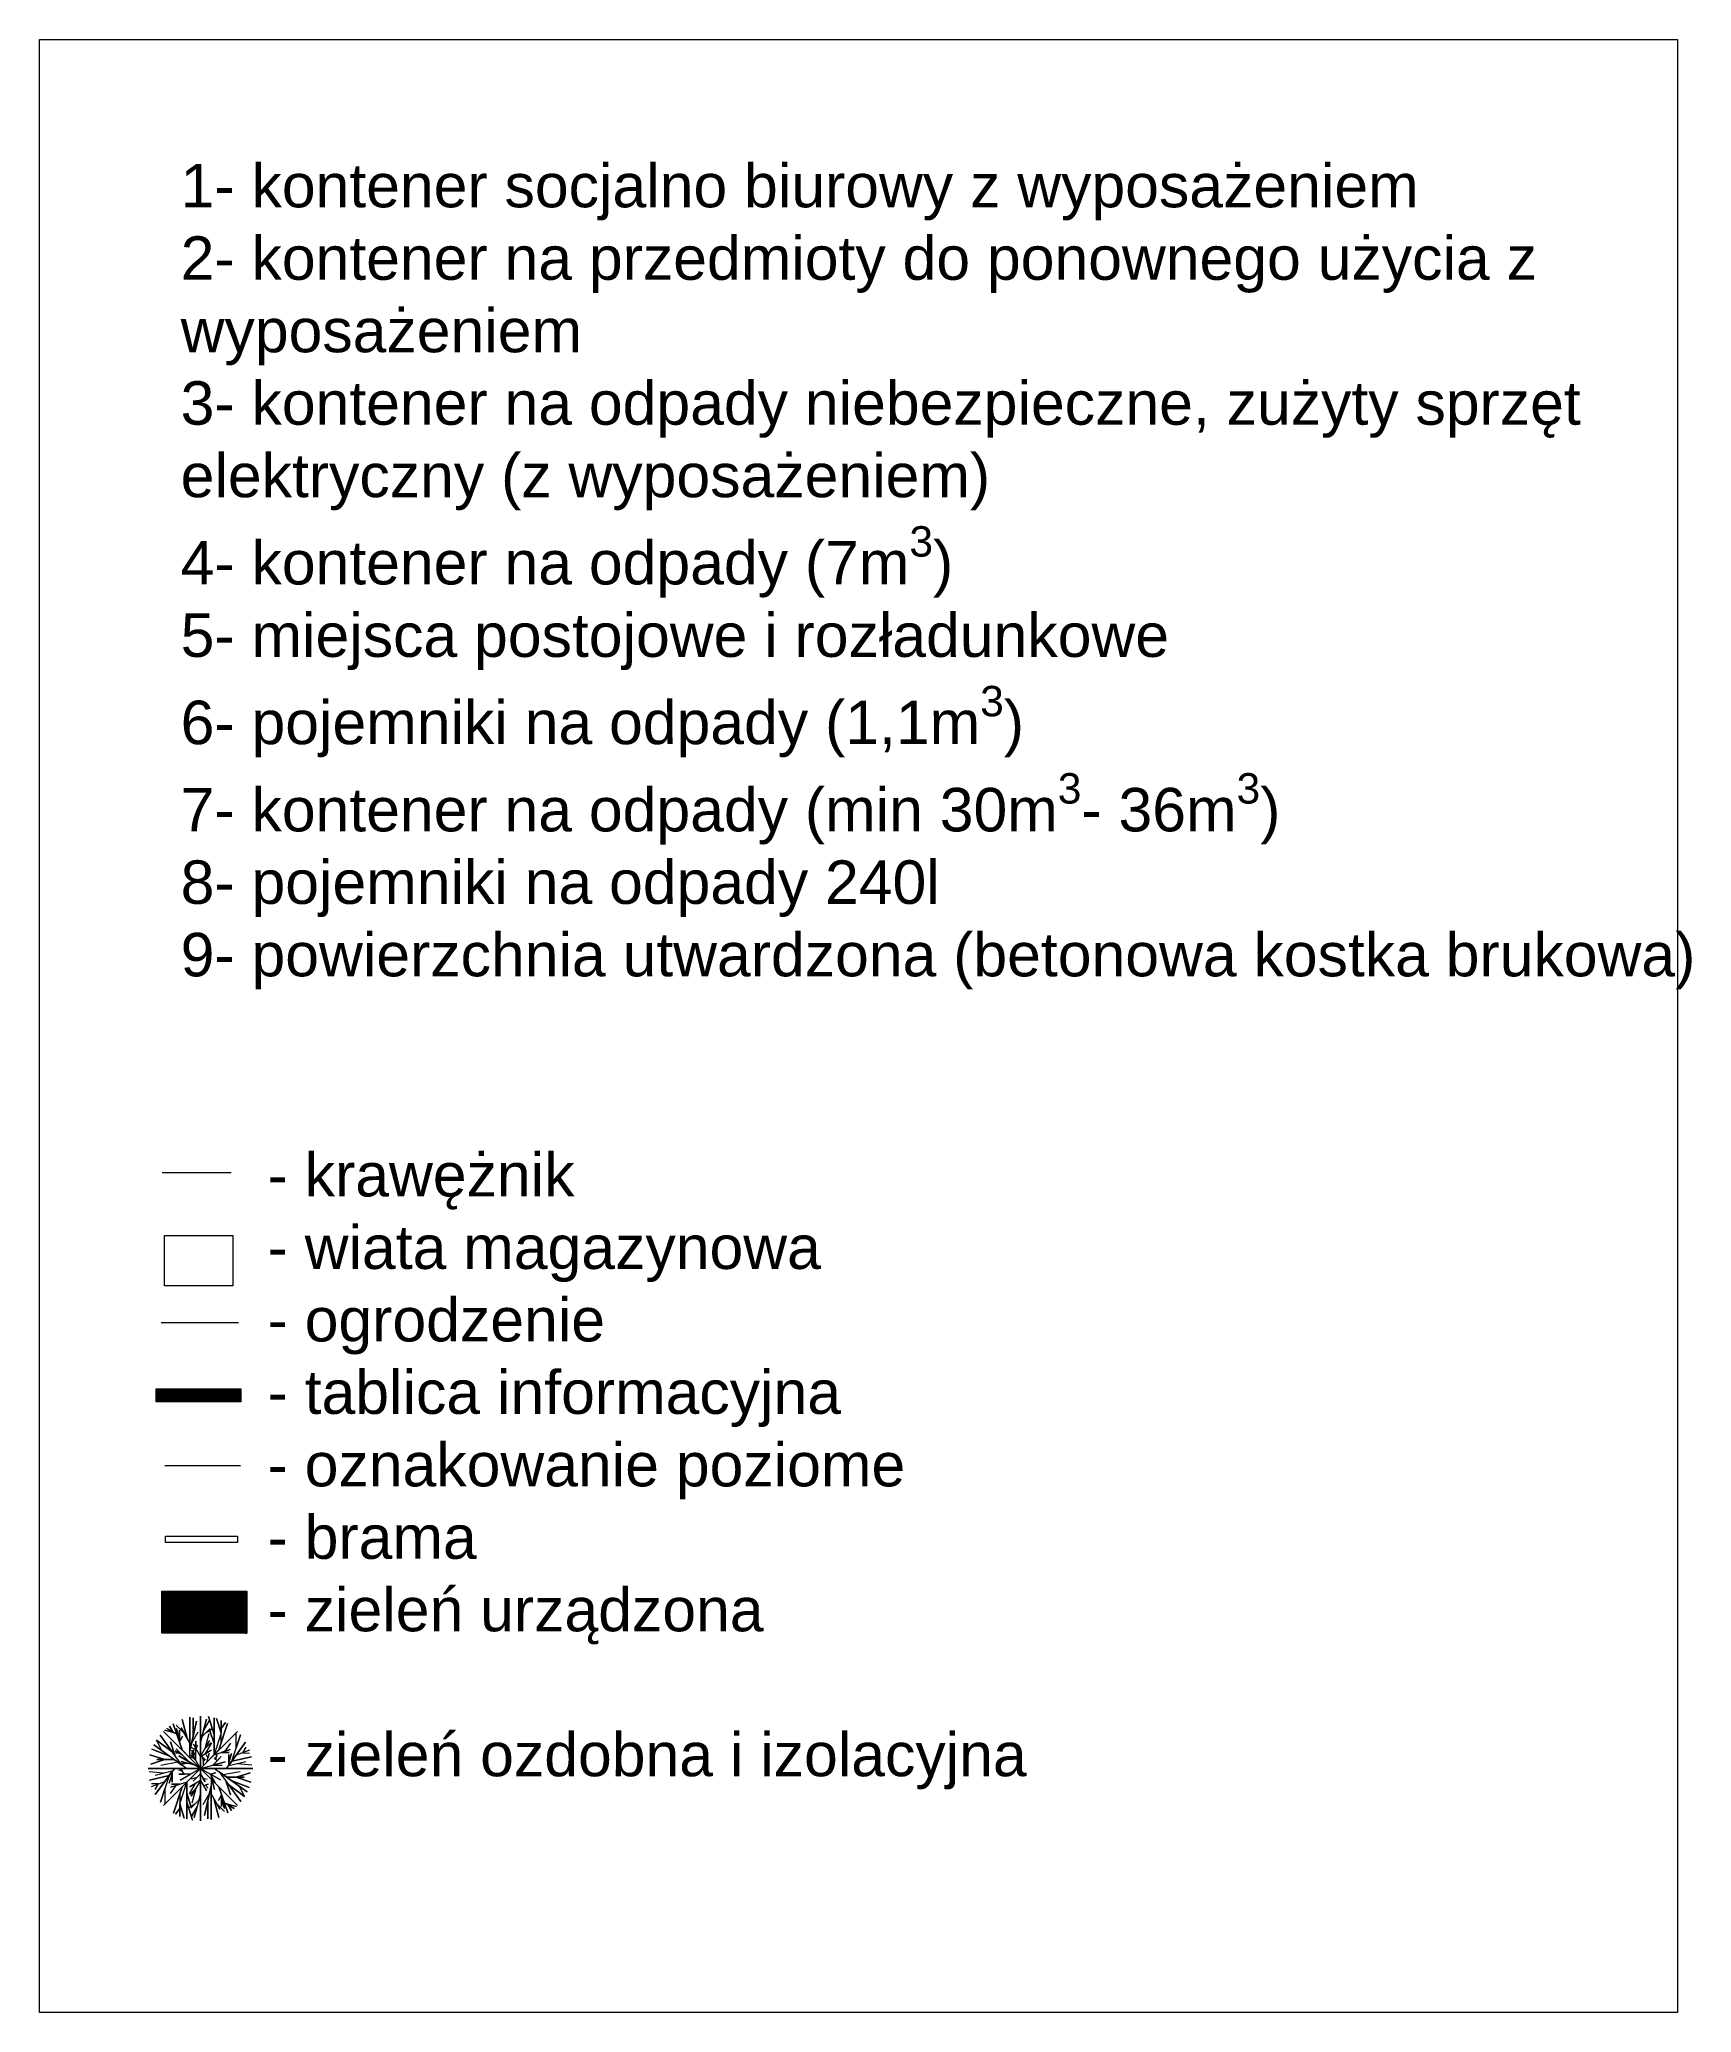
# Model space of a CAD drawing. Header units: millimetres. Extents: x 0 to 241, y -16 to 86.
# Drawn here: x 221.95 to 241.34, y -12.6 to 10.55 of the extents above; entities that cross this region are included whole.
import ezdxf

# ---------------------------------------------------------------- set-up
doc = ezdxf.new("R2010")
doc.units = ezdxf.units.MM
for name, color, linetype, lineweight in [('Warstwa2', 30, 'Continuous', 15), ('Warstwa3', 7, 'Continuous', 15), ('Warstwa4', 91, 'Continuous', 20), ('Warstwa9', 92, 'Continuous', 9)]:
    doc.layers.add(name, color=color, linetype=linetype, lineweight=lineweight)
doc.layers.add('Warstwa5', color=7, linetype='Continuous', lineweight=15, true_color=0x9bc7df)
doc.layers.add('Warstwa7', color=7, linetype='Continuous', lineweight=15, true_color=0x27aef1)
doc.styles.get("Standard").update_dxf_attribs({"font": 'arial.ttf'})

msp = doc.modelspace()

# ---------------------------------------------------------------- texts
at = {"layer": 'Warstwa3', "char_height": 0.51006, "attachment_point": 1}
for s, width, heights, insert in [('\\A1;1- kontener socjalno biurowy z wyposażeniem\\P2- kontener na przedmioty do ponownego użycia z wyposażeniem\\P3- kontener na odpady niebezpieczne, zużyty sprzęt elektryczny (z wyposażeniem)\\P4- kontener na odpady (7m{\\H0.7x;\\S3^ ;}) \\P5- miejsca postojowe i rozładunkowe\\P6- pojemniki na odpady (1,1m{\\H0.7x;\\S3^ ;}) \\P7- kontener na odpady (min 30m{\\H0.7x;\\S3^ ;}- 36m{\\H0.7x;\\S3^ ;})\\P8- pojemniki na odpady 240l  \\P9- powierzchnia utwardzona (betonowa kostka brukowa)', 16.93369, [16.75], (223.607, 9.088)), ('- krawężnik \\P- wiata magazynowa\\P- ogrodzenie\\P- tablica informacyjna\\P- oznakowanie poziome\\P- brama\\P- zieleń urządzona\\P\\P- zieleń ozdobna i izolacyjna', 9.53791, [7.926], (224.628, -2.518))]:
    msp.add_mtext_dynamic_manual_height_columns(s, width=width, gutter_width=15.939, heights=heights, dxfattribs=dict(at, insert=insert))

# ---------------------------------------------------------------- hatches: boundary and pattern name
at = {"layer": 'Warstwa4'}
h = msp.add_hatch(dxfattribs=at)
h.set_pattern_fill('ANSI37', color=256, scale=0.001275, style=0)
h.set_pattern_definition([(45, (181.892228, -14.9434004), (-0.002862779, 0.002862779), []), (135, (181.892228, -14.9434004), (-0.002862779, -0.002862779), [])])
h.paths.add_polyline_path([(223.385, -7.66), (223.385, -8.153), (224.383, -8.153), (224.383, -7.66)])
at = {"layer": 'Warstwa7'}
h = msp.add_hatch(dxfattribs=at)
h.set_pattern_fill('ANSI37', color=256, scale=0.001275, style=0)
h.set_pattern_definition([(45, (181.892228, -14.691633), (-0.002862779, 0.002862779), []), (135, (181.892228, -14.691633), (-0.002862779, -0.002862779), [])])
h.paths.add_polyline_path([(224.315, -5.438), (224.315, -5.285), (223.318, -5.285), (223.318, -5.438)])

# ---------------------------------------------------------------- linework, layer by layer
at = {"layer": 'Warstwa2'}
msp.add_line((223.379, -4.505), (224.287, -4.505), dxfattribs=at)
msp.add_lwpolyline([(223.428, -7.013), (224.275, -7.013), (224.275, -7.086), (223.428, -7.086)], close=True, dxfattribs=at)
at = {"layer": 'Warstwa3'}
msp.add_line((223.388, -2.745), (224.198, -2.745), dxfattribs=at)
for points in [[(221.949, 10.547), (241.179, 10.547), (241.179, -12.603), (221.949, -12.603)], [(223.416, -3.485), (224.221, -3.485), (224.221, -4.078), (223.416, -4.078)]]:
    msp.add_lwpolyline(points, close=True, dxfattribs=at)
at = {"layer": 'Warstwa4'}
msp.add_lwpolyline([(223.385, -7.66), (224.383, -7.66), (224.383, -8.153), (223.385, -8.153)], close=True, dxfattribs=at)
at = {"layer": 'Warstwa5'}
msp.add_line((223.421, -6.185), (224.311, -6.185), dxfattribs=at)
at = {"layer": 'Warstwa7'}
msp.add_lwpolyline([(223.318, -5.285), (224.315, -5.285), (224.315, -5.438), (223.318, -5.438)], close=True, dxfattribs=at)
at = {"layer": 'Warstwa9'}
for p, q in [((223.514, -9.31), (223.476, -9.244)), ((223.476, -9.244), (223.514, -9.31)), ((223.623, -9.521), (223.52, -9.215)), ((223.52, -9.215), (223.623, -9.521)), ((223.651, -9.327), (223.556, -9.233)), ((223.684, -9.384), (223.624, -9.163)), ((223.624, -9.163), (223.684, -9.384)), ((223.714, -9.613), (223.714, -9.137)), ((223.714, -9.137), (223.714, -9.438)), ((223.714, -9.534), (223.793, -9.185)), ((223.754, -9.36), (223.754, -9.146)), ((223.754, -9.146), (223.754, -9.36)), ((223.793, -9.185), (223.754, -9.36)), ((223.84, -10.352), (223.84, -9.124)), ((223.84, -9.124), (223.84, -9.738)), ((223.84, -9.738), (223.84, -9.124)), ((223.84, -9.124), (223.84, -10.352)), ((223.84, -9.431), (223.912, -9.161)), ((223.912, -9.161), (223.876, -9.296)), ((223.876, -9.296), (223.946, -9.174)), ((223.946, -9.174), (223.876, -9.296)), ((224, -9.34), (223.932, -9.131)), ((223.932, -9.131), (224, -9.34)), ((224, -9.34), (224, -9.146)), ((224, -9.146), (224, -9.447)), ((224.083, -9.321), (224.029, -9.154)), ((224.029, -9.154), (224.083, -9.321)), ((224.056, -9.521), (224.157, -9.213)), ((224.157, -9.213), (224.056, -9.521)), ((224.083, -9.269), (224.083, -9.175)), ((224.083, -9.175), (224.083, -9.321)), ((224.083, -9.269), (224.134, -9.2)), ((224.134, -9.2), (224.083, -9.269)), ((223.674, -9.738), (223.292, -9.461)), ((223.292, -9.461), (223.478, -9.596)), ((223.507, -9.544), (223.322, -9.409)), ((223.322, -9.409), (223.507, -9.544)), ((223.385, -9.528), (223.322, -9.409)), ((223.619, -9.699), (223.365, -9.349)), ((223.365, -9.349), (223.507, -9.544)), ((223.84, -9.738), (223.406, -9.304)), ((223.406, -9.304), (224.273, -10.172)), ((223.406, -10.172), (224.273, -9.304)), ((223.535, -9.322), (223.42, -9.291)), ((223.42, -9.291), (223.535, -9.322)), ((223.561, -9.337), (223.444, -9.269)), ((223.444, -9.269), (223.514, -9.31)), ((223.543, -9.593), (223.489, -9.426)), ((223.489, -9.426), (223.543, -9.593)), ((223.514, -9.31), (223.535, -9.322)), ((223.592, -9.393), (223.558, -9.269)), ((223.558, -9.269), (223.575, -9.331)), ((223.575, -9.331), (223.592, -9.393)), ((223.592, -9.428), (223.592, -9.289)), ((223.592, -9.289), (223.592, -9.428)), ((223.592, -9.428), (223.592, -9.359)), ((223.592, -9.359), (223.592, -9.393)), ((223.592, -9.428), (223.631, -9.359)), ((223.592, -9.393), (223.592, -9.428)), ((223.623, -9.521), (223.592, -9.428)), ((223.714, -9.438), (223.613, -9.261)), ((223.613, -9.261), (223.684, -9.384)), ((223.684, -9.384), (223.651, -9.327)), ((223.754, -9.36), (223.714, -9.534)), ((223.714, -9.438), (223.714, -9.534)), ((223.714, -9.534), (223.734, -9.447)), ((223.798, -9.525), (223.724, -9.491)), ((223.734, -9.447), (223.813, -9.31)), ((223.84, -9.597), (223.757, -9.453)), ((223.757, -9.453), (223.798, -9.525)), ((223.786, -9.646), (223.786, -9.419)), ((223.786, -9.419), (223.786, -9.532)), ((223.786, -9.532), (223.805, -9.461)), ((223.876, -9.296), (223.84, -9.431)), ((223.84, -9.738), (224.273, -9.304)), ((223.84, -9.431), (223.858, -9.364)), ((223.84, -9.597), (223.947, -9.41)), ((223.84, -9.431), (223.84, -9.597)), ((223.858, -9.364), (223.952, -9.27)), ((223.893, -9.503), (223.94, -9.329)), ((223.947, -9.41), (223.893, -9.503)), ((223.893, -9.503), (223.964, -9.433)), ((223.964, -9.433), (223.893, -9.503)), ((223.903, -9.56), (223.974, -9.438)), ((223.952, -9.27), (223.905, -9.317)), ((223.905, -9.317), (223.978, -9.274)), ((224, -9.447), (223.951, -9.296)), ((223.951, -9.296), (224, -9.447)), ((224.083, -9.321), (224, -9.578)), ((224, -9.578), (224, -9.34)), ((224, -9.447), (224, -9.578)), ((224.056, -9.521), (224.083, -9.439)), ((224.083, -9.439), (224.083, -9.269)), ((224.131, -9.535), (224.197, -9.444)), ((224.146, -9.738), (224.37, -9.43)), ((224.208, -9.654), (224.309, -9.343)), ((224.258, -9.498), (224.258, -9.319)), ((224.309, -9.343), (224.258, -9.498)), ((224.37, -9.43), (224.258, -9.584)), ((224.337, -9.555), (224.375, -9.49)), ((223.42, -9.634), (223.247, -9.578)), ((223.247, -9.578), (223.42, -9.634)), ((223.42, -9.634), (223.256, -9.687)), ((223.256, -9.687), (223.42, -9.634)), ((223.478, -9.596), (223.269, -9.513)), ((223.269, -9.513), (223.478, -9.596)), ((223.531, -9.634), (223.328, -9.634)), ((223.328, -9.634), (223.42, -9.634)), ((223.575, -9.666), (223.374, -9.703)), ((223.42, -9.634), (223.531, -9.634)), ((223.478, -9.596), (223.531, -9.634)), ((223.507, -9.544), (223.543, -9.593)), ((223.531, -9.634), (223.619, -9.699)), ((223.634, -9.586), (223.542, -9.533)), ((223.542, -9.533), (223.588, -9.56)), ((223.588, -9.56), (223.547, -9.56)), ((223.712, -9.665), (223.556, -9.508)), ((223.556, -9.508), (223.634, -9.586)), ((223.84, -9.738), (223.585, -9.591)), ((223.585, -9.591), (223.712, -9.665)), ((223.775, -9.701), (223.612, -9.657)), ((223.612, -9.657), (223.694, -9.679)), ((223.694, -9.679), (223.617, -9.679)), ((223.617, -9.679), (223.656, -9.679)), ((223.623, -9.521), (223.623, -9.521)), ((223.623, -9.521), (223.714, -9.613)), ((223.656, -9.679), (223.63, -9.694)), ((223.712, -9.665), (223.775, -9.701)), ((223.786, -9.646), (223.722, -9.581)), ((223.722, -9.581), (223.754, -9.614)), ((223.754, -9.614), (223.724, -9.605)), ((223.724, -9.605), (223.754, -9.614)), ((223.84, -9.738), (223.733, -9.554)), ((223.733, -9.554), (223.786, -9.646)), ((223.76, -9.6), (223.74, -9.526)), ((223.74, -9.526), (223.75, -9.563)), ((223.75, -9.563), (223.761, -9.52)), ((223.761, -9.52), (223.75, -9.563)), ((223.75, -9.563), (223.76, -9.6)), ((223.76, -9.6), (223.769, -9.563)), ((223.765, -9.581), (223.765, -9.548)), ((223.769, -9.563), (223.765, -9.581)), ((224.056, -9.521), (223.84, -9.738)), ((223.84, -9.597), (223.966, -9.523)), ((223.84, -9.738), (224.129, -9.66)), ((223.84, -9.738), (223.913, -9.665)), ((223.876, -9.655), (223.858, -9.586)), ((223.876, -9.701), (223.876, -9.609)), ((223.876, -9.609), (223.876, -9.655)), ((223.876, -9.655), (223.893, -9.625)), ((223.893, -9.625), (223.876, -9.655)), ((223.966, -9.523), (223.903, -9.56)), ((223.926, -9.614), (223.905, -9.577)), ((223.913, -9.665), (223.94, -9.563)), ((223.94, -9.563), (223.926, -9.614)), ((223.984, -9.699), (224.084, -9.599)), ((224.129, -9.66), (223.984, -9.699)), ((223.984, -9.699), (224.094, -9.699)), ((224, -9.578), (224.189, -9.516)), ((224.034, -9.649), (224, -9.615)), ((224, -9.615), (224.017, -9.632)), ((224.017, -9.632), (224.035, -9.567)), ((224.035, -9.567), (224.017, -9.632)), ((224.084, -9.599), (224.034, -9.649)), ((224.189, -9.516), (224.081, -9.551)), ((224.081, -9.551), (224.131, -9.535)), ((224.081, -9.551), (224.178, -9.551)), ((224.178, -9.551), (224.081, -9.551)), ((224.171, -9.669), (224.205, -9.563)), ((224.205, -9.563), (224.171, -9.669)), ((224.171, -9.704), (224.171, -9.576)), ((224.171, -9.576), (224.171, -9.669)), ((224.208, -9.654), (224.171, -9.704)), ((224.171, -9.704), (224.374, -9.656)), ((224.171, -9.669), (224.171, -9.704)), ((224.258, -9.584), (224.208, -9.654)), ((224.208, -9.654), (224.438, -9.601)), ((224.438, -9.601), (224.208, -9.654)), ((224.415, -9.526), (224.258, -9.584)), ((224.415, -9.526), (224.258, -9.584)), ((224.258, -9.584), (224.258, -9.584)), ((224.258, -9.584), (224.258, -9.584)), ((224.258, -9.584), (224.258, -9.584)), ((224.272, -9.68), (224.442, -9.696)), ((224.337, -9.555), (224.337, -9.555)), ((224.337, -9.555), (224.414, -9.558)), ((224.415, -9.526), (224.415, -9.526)), ((224.415, -9.526), (224.415, -9.526)), ((224.415, -9.526), (224.415, -9.526)), ((224.415, -9.526), (224.415, -9.526)), ((224.415, -9.526), (224.415, -9.526)), ((224.415, -9.526), (224.415, -9.526)), ((223.84, -9.738), (223.226, -9.738)), ((223.226, -9.738), (224.453, -9.738)), ((223.71, -9.738), (223.226, -9.738)), ((223.407, -9.796), (223.237, -9.78)), ((223.472, -9.822), (223.242, -9.875)), ((223.242, -9.875), (223.472, -9.822)), ((223.264, -9.95), (223.421, -9.892)), ((223.264, -9.95), (223.421, -9.892)), ((223.264, -9.95), (223.264, -9.95)), ((223.264, -9.95), (223.264, -9.95)), ((223.264, -9.95), (223.264, -9.95)), ((223.264, -9.95), (223.264, -9.95)), ((223.264, -9.95), (223.264, -9.95)), ((223.264, -9.95), (223.264, -9.95)), ((223.342, -9.921), (223.265, -9.918)), ((223.342, -9.921), (223.304, -9.986)), ((223.508, -9.772), (223.306, -9.82)), ((223.533, -9.738), (223.309, -10.046)), ((223.309, -10.046), (223.421, -9.892)), ((223.342, -9.921), (223.342, -9.921)), ((223.472, -9.822), (223.37, -10.133)), ((223.84, -9.738), (223.406, -10.172)), ((223.421, -9.892), (223.472, -9.822)), ((223.421, -9.892), (223.421, -9.892)), ((223.421, -9.892), (223.421, -9.892)), ((223.421, -9.892), (223.421, -9.892)), ((223.472, -9.822), (223.508, -9.772)), ((223.508, -9.807), (223.474, -9.913)), ((223.474, -9.913), (223.508, -9.807)), ((223.548, -9.941), (223.482, -10.032)), ((223.679, -9.898), (223.49, -9.96)), ((223.49, -9.96), (223.598, -9.925)), ((223.598, -9.925), (223.501, -9.925)), ((223.501, -9.925), (223.598, -9.925)), ((223.508, -9.772), (223.508, -9.9)), ((223.508, -9.807), (223.508, -9.772)), ((223.508, -9.9), (223.508, -9.807)), ((223.533, -9.738), (223.71, -9.738)), ((223.533, -9.738), (223.674, -9.738)), ((223.598, -9.925), (223.548, -9.941)), ((223.628, -9.772), (223.585, -9.761)), ((223.721, -9.807), (223.585, -9.807)), ((223.585, -9.807), (223.653, -9.807)), ((223.596, -10.155), (223.679, -9.898)), ((223.84, -9.738), (223.602, -9.875)), ((223.602, -9.875), (223.721, -9.807)), ((223.653, -9.807), (223.603, -9.738)), ((223.603, -9.738), (223.628, -9.772)), ((223.623, -9.955), (223.84, -9.738)), ((223.679, -9.898), (223.679, -10.136)), ((223.679, -10.029), (223.679, -9.898)), ((223.776, -9.916), (223.706, -10.038)), ((223.84, -9.879), (223.713, -9.953)), ((223.713, -9.953), (223.776, -9.916)), ((223.797, -9.847), (223.731, -9.864)), ((223.84, -9.879), (223.732, -10.066)), ((223.84, -9.804), (223.754, -9.889)), ((223.754, -9.889), (223.797, -9.847)), ((223.84, -9.738), (223.84, -10.352)), ((224.453, -9.738), (223.84, -9.738)), ((224.273, -10.172), (223.84, -9.738)), ((223.84, -10.352), (223.84, -9.738)), ((223.84, -9.738), (224.453, -9.738)), ((223.84, -9.738), (224.273, -10.172)), ((223.84, -9.738), (224.076, -9.874)), ((223.84, -9.804), (223.893, -9.897)), ((223.84, -10.045), (223.84, -9.879)), ((223.84, -9.879), (223.909, -10)), ((223.893, -9.897), (223.866, -9.851)), ((223.866, -9.851), (223.918, -9.864)), ((223.874, -9.94), (223.931, -9.924)), ((223.909, -10), (223.874, -9.94)), ((223.965, -9.942), (223.886, -10.291)), ((223.931, -9.924), (223.903, -9.932)), ((223.903, -9.932), (223.924, -9.97)), ((223.926, -10.116), (223.965, -9.942)), ((223.965, -9.942), (223.945, -10.029)), ((223.958, -9.806), (224.017, -9.79)), ((224.017, -9.79), (223.958, -9.806)), ((224.076, -9.874), (223.958, -9.806)), ((223.958, -9.806), (224.011, -9.909)), ((224.011, -9.909), (223.958, -9.806)), ((223.958, -9.806), (224.006, -9.985)), ((224.056, -9.955), (223.965, -9.863)), ((223.965, -9.863), (223.965, -10.339)), ((223.965, -10.038), (223.965, -9.942)), ((224.146, -9.738), (223.969, -9.738)), ((223.969, -9.738), (224.453, -9.738)), ((224.006, -9.985), (223.982, -9.896)), ((224.146, -9.738), (224.005, -9.738)), ((224.005, -9.738), (224.387, -10.015)), ((224.149, -9.842), (224.06, -9.777)), ((224.06, -9.777), (224.314, -10.127)), ((224.104, -9.81), (224.305, -9.773)), ((224.172, -9.932), (224.137, -9.883)), ((224.137, -9.883), (224.191, -10.049)), ((224.191, -10.049), (224.137, -9.883)), ((224.201, -9.88), (224.149, -9.842)), ((224.149, -9.842), (224.351, -9.842)), ((224.259, -9.842), (224.149, -9.842)), ((224.314, -10.127), (224.172, -9.932)), ((224.172, -9.932), (224.358, -10.067)), ((224.358, -10.067), (224.172, -9.932)), ((224.387, -10.015), (224.201, -9.88)), ((224.201, -9.88), (224.411, -9.963)), ((224.411, -9.963), (224.201, -9.88)), ((224.259, -9.842), (224.423, -9.789)), ((224.423, -9.789), (224.259, -9.842)), ((224.351, -9.842), (224.259, -9.842)), ((224.259, -9.842), (224.432, -9.898)), ((224.432, -9.898), (224.259, -9.842)), ((224.294, -9.948), (224.358, -10.067)), ((223.37, -10.133), (223.421, -9.978)), ((223.421, -9.978), (223.421, -10.157)), ((223.623, -9.955), (223.522, -10.263)), ((223.522, -10.263), (223.623, -9.955)), ((223.623, -9.955), (223.596, -10.037)), ((223.596, -10.037), (223.596, -10.207)), ((223.596, -10.301), (223.596, -10.155)), ((223.596, -10.155), (223.65, -10.322)), ((223.65, -10.322), (223.596, -10.155)), ((223.679, -10.33), (223.679, -10.029)), ((223.679, -10.029), (223.728, -10.18)), ((223.728, -10.18), (223.679, -10.029)), ((223.679, -10.136), (223.747, -10.345)), ((223.747, -10.345), (223.679, -10.136)), ((223.679, -10.136), (223.679, -10.33)), ((223.774, -10.159), (223.701, -10.202)), ((223.786, -9.973), (223.715, -10.043)), ((223.715, -10.043), (223.786, -9.973)), ((223.821, -10.112), (223.727, -10.206)), ((223.727, -10.206), (223.774, -10.159)), ((223.732, -10.066), (223.786, -9.973)), ((223.803, -10.18), (223.733, -10.302)), ((223.733, -10.302), (223.803, -10.18)), ((223.786, -9.973), (223.739, -10.147)), ((223.84, -10.045), (223.767, -10.315)), ((223.767, -10.315), (223.803, -10.18)), ((223.803, -10.18), (223.84, -10.045)), ((223.84, -10.045), (223.821, -10.112)), ((223.945, -10.029), (223.866, -10.166)), ((223.886, -10.291), (223.926, -10.116)), ((223.926, -10.116), (223.926, -10.33)), ((223.926, -10.33), (223.926, -10.116)), ((223.965, -10.339), (223.965, -10.038)), ((223.965, -10.038), (224.066, -10.215)), ((224.066, -10.215), (223.995, -10.092)), ((223.995, -10.092), (224.055, -10.313)), ((224.055, -10.313), (223.995, -10.092)), ((223.995, -10.092), (224.028, -10.149)), ((224.028, -10.149), (224.123, -10.243)), ((224.088, -10.048), (224.048, -10.117)), ((224.056, -9.955), (224.159, -10.261)), ((224.159, -10.261), (224.056, -9.955)), ((224.056, -9.955), (224.056, -9.955)), ((224.056, -9.955), (224.088, -10.048)), ((224.088, -10.048), (224.088, -10.187)), ((224.088, -10.187), (224.088, -10.048)), ((224.088, -10.048), (224.088, -10.117)), ((224.088, -10.083), (224.088, -10.048)), ((224.088, -10.117), (224.088, -10.083)), ((224.088, -10.083), (224.121, -10.207)), ((224.104, -10.145), (224.088, -10.083)), ((224.121, -10.207), (224.104, -10.145)), ((224.118, -10.139), (224.235, -10.207)), ((224.165, -10.166), (224.144, -10.154)), ((224.144, -10.154), (224.26, -10.185)), ((224.26, -10.185), (224.144, -10.154)), ((224.235, -10.207), (224.165, -10.166)), ((224.165, -10.166), (224.203, -10.232)), ((224.203, -10.232), (224.165, -10.166)), ((223.596, -10.207), (223.545, -10.276)), ((223.545, -10.276), (223.596, -10.207)), ((223.596, -10.207), (223.596, -10.301))]:
    msp.add_line(p, q, dxfattribs=at)

msp.set_redraw_order([(e.dxf.handle, doc.entitydb.next_handle()) for e in msp.query("TEXT MTEXT ATTDEF DIMENSION ARC_DIMENSION")])  # texts and dimensions are drawn at this point

doc.saveas('drawing.dxf')
